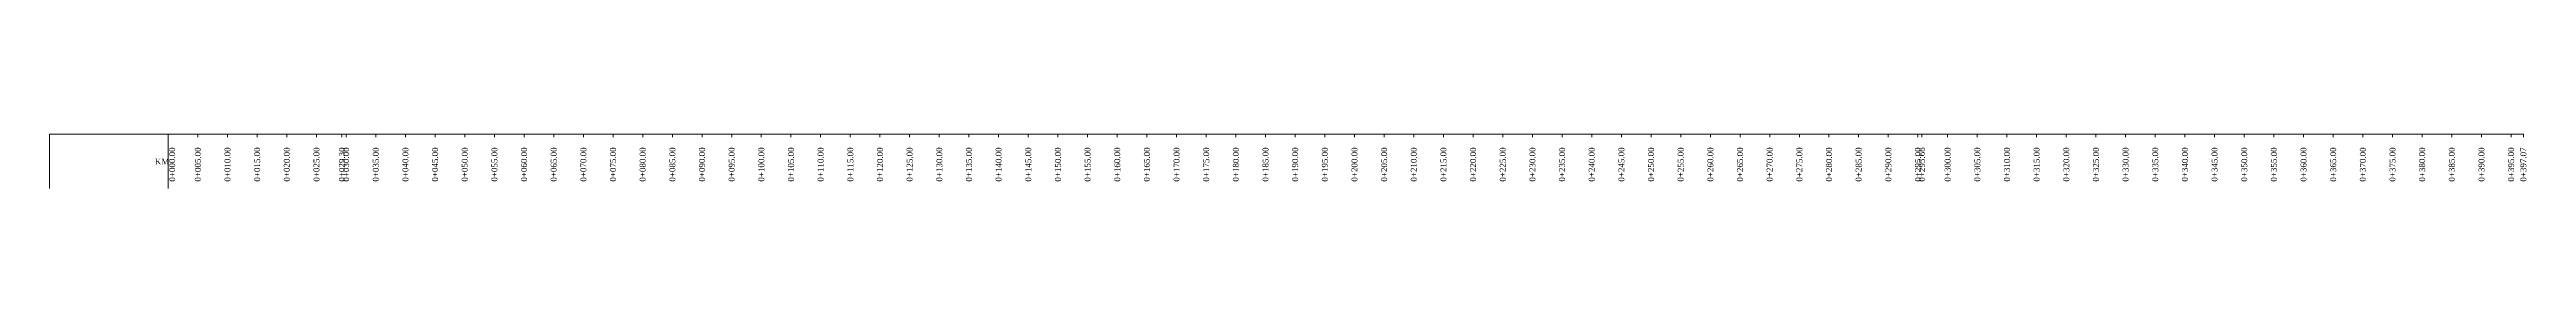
# Model space of a CAD drawing. Header units: metres. Extents: x 478603 to 489313, y 4282657 to 4289463.
# Drawn here: x 484129.9 to 484547.5, y 4282757.5 to 4282766.6 of the extents above; entities that cross this region are included whole.
import ezdxf

# ---------------------------------------------------------------- set-up
doc = ezdxf.new("R2010")
doc.units = ezdxf.units.M
for name, color, linetype, lineweight in [('PR_ENK_KM', 18, 'Continuous', 0), ('PR_OLCEK', 1, 'Continuous', 0), ('PR_PROFIL', 153, 'Continuous', 0)]:
    doc.layers.add(name, color=color, linetype=linetype, lineweight=lineweight)
doc.styles.get("Standard").update_dxf_attribs({"font": 'times.ttf'})

msp = doc.modelspace()

# ---------------------------------------------------------------- linework, layer by layer
at = {"layer": 'PR_OLCEK'}
for p in [(484149.88, 4282766.63, 939.9), (484546.95, 4282766.63, 939.9)]:
    msp.add_point(p, dxfattribs=at)
at = {"layer": 'PR_PROFIL'}
for p, q in [((484129.88, 4282766.63), (484546.95, 4282766.63)), ((484129.88, 4282757.5), (484129.88, 4282766.63)), ((484149.88, 4282757.5), (484149.88, 4282766.63)), ((484149.88, 4282766.13), (484149.88, 4282766.63)), ((484154.88, 4282766.13), (484154.88, 4282766.63)), ((484159.88, 4282766.13), (484159.88, 4282766.63)), ((484164.88, 4282766.13), (484164.88, 4282766.63)), ((484169.88, 4282766.13), (484169.88, 4282766.63)), ((484174.88, 4282766.13), (484174.88, 4282766.63)), ((484179.17, 4282766.13), (484179.17, 4282766.63)), ((484179.88, 4282766.13), (484179.88, 4282766.63)), ((484184.88, 4282766.13), (484184.88, 4282766.63)), ((484189.88, 4282766.13), (484189.88, 4282766.63)), ((484194.88, 4282766.13), (484194.88, 4282766.63)), ((484199.88, 4282766.13), (484199.88, 4282766.63)), ((484204.88, 4282766.13), (484204.88, 4282766.63)), ((484209.88, 4282766.13), (484209.88, 4282766.63)), ((484214.88, 4282766.13), (484214.88, 4282766.63)), ((484219.88, 4282766.13), (484219.88, 4282766.63)), ((484224.88, 4282766.13), (484224.88, 4282766.63)), ((484229.88, 4282766.13), (484229.88, 4282766.63)), ((484234.88, 4282766.13), (484234.88, 4282766.63)), ((484239.88, 4282766.13), (484239.88, 4282766.63)), ((484244.88, 4282766.13), (484244.88, 4282766.63)), ((484249.88, 4282766.13), (484249.88, 4282766.63)), ((484254.88, 4282766.13), (484254.88, 4282766.63)), ((484259.88, 4282766.13), (484259.88, 4282766.63)), ((484264.88, 4282766.13), (484264.88, 4282766.63)), ((484269.88, 4282766.13), (484269.88, 4282766.63)), ((484274.88, 4282766.13), (484274.88, 4282766.63)), ((484279.88, 4282766.13), (484279.88, 4282766.63)), ((484284.88, 4282766.13), (484284.88, 4282766.63)), ((484289.88, 4282766.13), (484289.88, 4282766.63)), ((484294.88, 4282766.13), (484294.88, 4282766.63)), ((484299.88, 4282766.13), (484299.88, 4282766.63)), ((484304.88, 4282766.13), (484304.88, 4282766.63)), ((484309.88, 4282766.13), (484309.88, 4282766.63)), ((484314.88, 4282766.13), (484314.88, 4282766.63)), ((484319.88, 4282766.13), (484319.88, 4282766.63)), ((484324.88, 4282766.13), (484324.88, 4282766.63)), ((484329.88, 4282766.13), (484329.88, 4282766.63)), ((484334.88, 4282766.13), (484334.88, 4282766.63)), ((484339.88, 4282766.13), (484339.88, 4282766.63)), ((484344.88, 4282766.13), (484344.88, 4282766.63)), ((484349.88, 4282766.13), (484349.88, 4282766.63)), ((484354.88, 4282766.13), (484354.88, 4282766.63)), ((484359.88, 4282766.13), (484359.88, 4282766.63)), ((484364.88, 4282766.13), (484364.88, 4282766.63)), ((484369.88, 4282766.13), (484369.88, 4282766.63)), ((484374.88, 4282766.13), (484374.88, 4282766.63)), ((484379.88, 4282766.13), (484379.88, 4282766.63)), ((484384.88, 4282766.13), (484384.88, 4282766.63)), ((484389.88, 4282766.13), (484389.88, 4282766.63)), ((484394.88, 4282766.13), (484394.88, 4282766.63)), ((484399.88, 4282766.13), (484399.88, 4282766.63)), ((484404.88, 4282766.13), (484404.88, 4282766.63)), ((484409.88, 4282766.13), (484409.88, 4282766.63)), ((484414.88, 4282766.13), (484414.88, 4282766.63)), ((484419.88, 4282766.13), (484419.88, 4282766.63)), ((484424.88, 4282766.13), (484424.88, 4282766.63)), ((484429.88, 4282766.13), (484429.88, 4282766.63)), ((484434.88, 4282766.13), (484434.88, 4282766.63)), ((484439.88, 4282766.13), (484439.88, 4282766.63)), ((484444.88, 4282766.13), (484444.88, 4282766.63)), ((484445.54, 4282766.13), (484445.54, 4282766.63)), ((484449.88, 4282766.13), (484449.88, 4282766.63)), ((484454.88, 4282766.13), (484454.88, 4282766.63)), ((484459.88, 4282766.13), (484459.88, 4282766.63)), ((484464.88, 4282766.13), (484464.88, 4282766.63)), ((484469.88, 4282766.13), (484469.88, 4282766.63)), ((484474.88, 4282766.13), (484474.88, 4282766.63)), ((484479.88, 4282766.13), (484479.88, 4282766.63)), ((484484.88, 4282766.13), (484484.88, 4282766.63)), ((484489.88, 4282766.13), (484489.88, 4282766.63)), ((484494.88, 4282766.13), (484494.88, 4282766.63)), ((484499.88, 4282766.13), (484499.88, 4282766.63)), ((484504.88, 4282766.13), (484504.88, 4282766.63)), ((484509.88, 4282766.13), (484509.88, 4282766.63)), ((484514.88, 4282766.13), (484514.88, 4282766.63)), ((484519.88, 4282766.13), (484519.88, 4282766.63)), ((484524.88, 4282766.13), (484524.88, 4282766.63)), ((484529.88, 4282766.13), (484529.88, 4282766.63)), ((484534.88, 4282766.13), (484534.88, 4282766.63)), ((484539.88, 4282766.13), (484539.88, 4282766.63)), ((484544.88, 4282766.13), (484544.88, 4282766.63)), ((484546.94, 4282766.13), (484546.94, 4282766.63))]:
    msp.add_line(p, q, dxfattribs=at)

# ---------------------------------------------------------------- texts
at = {"layer": 'PR_ENK_KM'}
msp.add_text('KM', height=1, dxfattribs=at).set_placement((484147.63, 4282761.56))
for s, p in [('  0+000.00', (484151.05, 4282757.92)), ('  0+005.00', (484155.38, 4282757.92)), ('  0+010.00', (484160.38, 4282757.92)), ('  0+015.00', (484165.38, 4282757.92)), ('  0+020.00', (484170.38, 4282757.92)), ('  0+025.00', (484175.38, 4282757.92)), ('  0+029.30', (484179.67, 4282757.92)), ('  0+030.00', (484180.38, 4282757.92)), ('  0+035.00', (484185.38, 4282757.92)), ('  0+040.00', (484190.38, 4282757.92)), ('  0+045.00', (484195.38, 4282757.92)), ('  0+050.00', (484200.38, 4282757.92)), ('  0+055.00', (484205.38, 4282757.92)), ('  0+060.00', (484210.38, 4282757.92)), ('  0+065.00', (484215.38, 4282757.92)), ('  0+070.00', (484220.38, 4282757.92)), ('  0+075.00', (484225.38, 4282757.92)), ('  0+080.00', (484230.38, 4282757.92)), ('  0+085.00', (484235.38, 4282757.92)), ('  0+090.00', (484240.38, 4282757.92)), ('  0+095.00', (484245.38, 4282757.92)), ('  0+100.00', (484250.38, 4282757.92)), ('  0+105.00', (484255.38, 4282757.92)), ('  0+110.00', (484260.38, 4282757.92)), ('  0+115.00', (484265.38, 4282757.92)), ('  0+120.00', (484270.38, 4282757.92)), ('  0+125.00', (484275.38, 4282757.92)), ('  0+130.00', (484280.38, 4282757.92)), ('  0+135.00', (484285.38, 4282757.92)), ('  0+140.00', (484290.38, 4282757.92)), ('  0+145.00', (484295.38, 4282757.92)), ('  0+150.00', (484300.38, 4282757.92)), ('  0+155.00', (484305.38, 4282757.92)), ('  0+160.00', (484310.38, 4282757.92)), ('  0+165.00', (484315.38, 4282757.92)), ('  0+170.00', (484320.38, 4282757.92)), ('  0+175.00', (484325.38, 4282757.92)), ('  0+180.00', (484330.38, 4282757.92)), ('  0+185.00', (484335.38, 4282757.92)), ('  0+190.00', (484340.38, 4282757.92)), ('  0+195.00', (484345.38, 4282757.92)), ('  0+200.00', (484350.38, 4282757.92)), ('  0+205.00', (484355.38, 4282757.92)), ('  0+210.00', (484360.38, 4282757.92)), ('  0+215.00', (484365.38, 4282757.92)), ('  0+220.00', (484370.38, 4282757.92)), ('  0+225.00', (484375.38, 4282757.92)), ('  0+230.00', (484380.38, 4282757.92)), ('  0+235.00', (484385.38, 4282757.92)), ('  0+240.00', (484390.38, 4282757.92)), ('  0+245.00', (484395.38, 4282757.92)), ('  0+250.00', (484400.38, 4282757.92)), ('  0+255.00', (484405.38, 4282757.92)), ('  0+260.00', (484410.38, 4282757.92)), ('  0+265.00', (484415.38, 4282757.92)), ('  0+270.00', (484420.38, 4282757.92)), ('  0+275.00', (484425.38, 4282757.92)), ('  0+280.00', (484430.38, 4282757.92)), ('  0+285.00', (484435.38, 4282757.92)), ('  0+290.00', (484440.38, 4282757.92)), ('  0+295.00', (484445.38, 4282757.92)), ('  0+295.66', (484446.04, 4282757.92)), ('  0+300.00', (484450.38, 4282757.92)), ('  0+305.00', (484455.38, 4282757.92)), ('  0+310.00', (484460.38, 4282757.92)), ('  0+315.00', (484465.38, 4282757.92)), ('  0+320.00', (484470.38, 4282757.92)), ('  0+325.00', (484475.38, 4282757.92)), ('  0+330.00', (484480.38, 4282757.92)), ('  0+335.00', (484485.38, 4282757.92)), ('  0+340.00', (484490.38, 4282757.92)), ('  0+345.00', (484495.38, 4282757.92)), ('  0+350.00', (484500.38, 4282757.92)), ('  0+355.00', (484505.38, 4282757.92)), ('  0+360.00', (484510.38, 4282757.92)), ('  0+365.00', (484515.38, 4282757.92)), ('  0+370.00', (484520.38, 4282757.92)), ('  0+375.00', (484525.38, 4282757.92)), ('  0+380.00', (484530.38, 4282757.92)), ('  0+385.00', (484535.38, 4282757.92)), ('  0+390.00', (484540.38, 4282757.92)), ('  0+395.00', (484545.38, 4282757.92)), ('  0+397.07', (484547.44, 4282757.92))]:
    msp.add_text(s, height=1, rotation=90, dxfattribs=at).set_placement(p)

doc.saveas('drawing.dxf')
